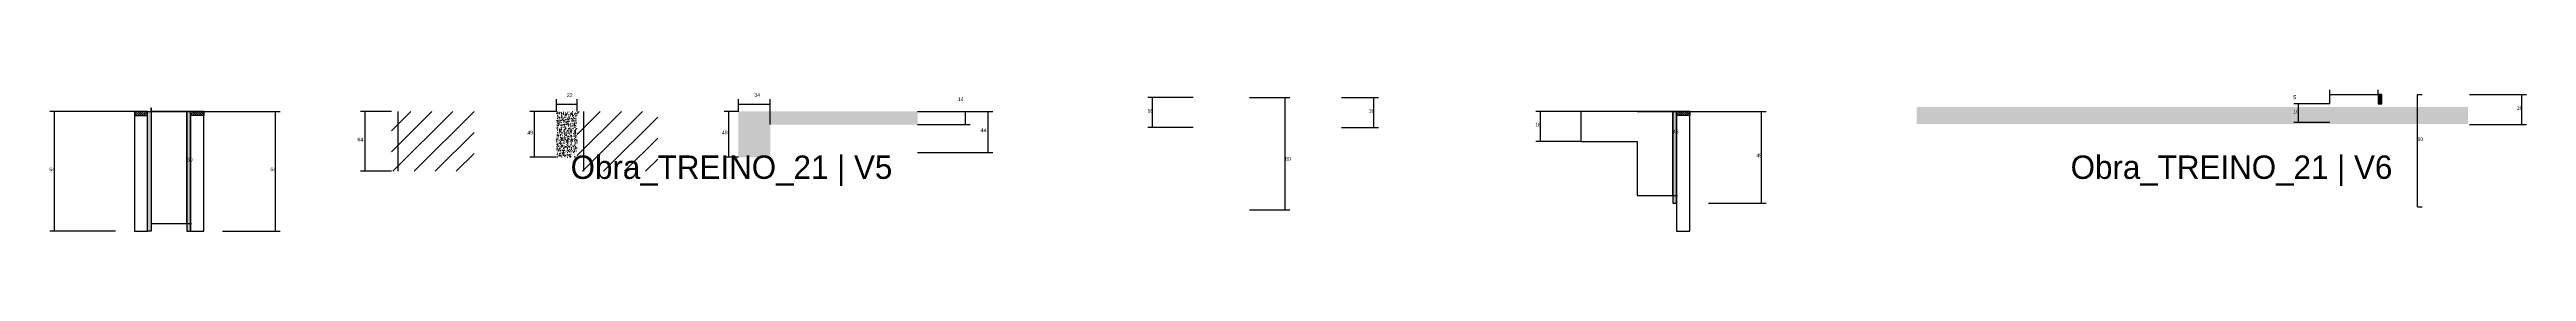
# Model space of a CAD drawing. Header units: metres. Extents: x -2848 to 21926, y -45195 to 1016.
# Drawn here: x -556 to 2086, y -29866 to -29715 of the extents above; entities that cross this region are included whole.
import ezdxf

# ---------------------------------------------------------------- set-up
doc = ezdxf.new("R2010")
doc.units = ezdxf.units.M
for name, color, linetype in [('CONCRETO', 251, 'Continuous'), ('COTA', 4, 'Continuous'), ('Cota Seção (2x)', 4, 'Continuous'), ('Hachura', 253, 'Continuous'), ('LABEL_ID', 3, 'Continuous'), ('Madeira', 126, 'Continuous'), ('Painéis', 200, 'Continuous'), ('SARR_2.2x7', 40, 'Continuous')]:
    doc.layers.add(name, color=color, linetype=linetype)

msp = doc.modelspace()

# ---------------------------------------------------------------- hatches: boundary and pattern name
at = {"layer": 'COTA'}
h = msp.add_hatch(dxfattribs=at)
h.set_pattern_fill('AR-CONC', scale=0.03)
h.paths.add_polyline_path([(-15, -29786.9), (7, -29786.9), (7, -29737.9), (-15, -29737.9)])
h = msp.add_hatch(dxfattribs=at)
h.set_pattern_fill('AR-CONC', scale=0.03)
h.paths.add_polyline_path([(213, -29751.9), (370, -29751.9), (370, -29737.9), (179, -29737.9), (179, -29786.9), (213, -29786.9), (213, -29781.9)])
h = msp.add_hatch(dxfattribs=at)
h.set_pattern_fill('AR-CONC', scale=0.03)
h.paths.add_polyline_path([(1435.7, -29733.2), (1435.7, -29751.2), (2023.7, -29751.2), (2023.7, -29733.2)])
at = {"layer": 'Hachura'}
h = msp.add_hatch(color=8, dxfattribs=at)
h.dxf.hatch_style = 1
h.paths.add_polyline_path([(1931.9, -29719.8), (1927.9, -29719.8), (1927.9, -29719.8), (1927.9, -29729.8), (1927.9, -29729.8), (1931.9, -29729.8), (1931.9, -29729.8), (1931.9, -29719.8)])
h = msp.add_hatch(dxfattribs=at)
h.set_pattern_fill('ANSI31', scale=0.5)
h.paths.add_polyline_path([(-465.3, -29737.9), (-465.3, -29742.3), (-465.3, -29742.3), (-451.3, -29742.3), (-451.3, -29742.3), (-451.3, -29737.9), (-451.3, -29737.9), (-465.3, -29737.9)])
h = msp.add_hatch(color=8, dxfattribs=at)
h.dxf.hatch_style = 1
h.paths.add_polyline_path([(-451.3, -29737.9), (-447.3, -29737.9), (-447.3, -29737.9), (-447.3, -29865.9), (-447.3, -29865.9), (-451.3, -29865.9), (-451.3, -29865.9), (-451.3, -29737.9)])
h = msp.add_hatch(color=8, dxfattribs=at)
h.dxf.hatch_style = 1
h.paths.add_polyline_path([(-405.3, -29737.9), (-409.3, -29737.9), (-409.3, -29737.9), (-409.3, -29865.9), (-409.3, -29865.9), (-405.3, -29865.9), (-405.3, -29865.9), (-405.3, -29737.9)])
h = msp.add_hatch(dxfattribs=at)
h.set_pattern_fill('ANSI31', scale=0.5)
h.paths.add_polyline_path([(-391.3, -29737.9), (-391.3, -29742.3), (-391.3, -29742.3), (-405.3, -29742.3), (-405.3, -29742.3), (-405.3, -29737.9), (-405.3, -29737.9), (-391.3, -29737.9)])
h = msp.add_hatch(dxfattribs=at)
h.set_pattern_fill('ANSI31', scale=5)
h.paths.add_polyline_path([(-191, -29801.9), (-103, -29801.9), (-103, -29737.9), (-191, -29737.9)])
h = msp.add_hatch(dxfattribs=at)
h.set_pattern_fill('ANSI31', scale=5)
h.paths.add_polyline_path([(93, -29737.9), (7, -29737.9), (7, -29801.9), (93, -29801.9)])
h = msp.add_hatch(color=8, dxfattribs=at)
h.dxf.hatch_style = 1
h.paths.add_polyline_path([(1179.7, -29737.9), (1175.7, -29737.9), (1175.7, -29737.9), (1175.7, -29835.9), (1175.7, -29835.9), (1179.7, -29835.9), (1179.7, -29835.9), (1179.7, -29737.9)])
h = msp.add_hatch(dxfattribs=at)
h.set_pattern_fill('ANSI31', scale=0.5)
h.paths.add_polyline_path([(1193.7, -29737.9), (1193.7, -29742.3), (1193.7, -29742.3), (1179.7, -29742.3), (1179.7, -29742.3), (1179.7, -29737.9), (1179.7, -29737.9), (1193.7, -29737.9)])

# ---------------------------------------------------------------- linework, layer by layer
at = {"layer": 'CONCRETO'}
for points in [[(-409.3, -29757.9), (-409.3, -29737.9), (-447.3, -29737.9), (-447.3, -29733.9), (-447.3, -29733.9), (-447.3, -29857.9), (-409.3, -29857.9), (-409.3, -29757.9)], [(1175.7, -29757.9), (1175.7, -29737.9), (1077.7, -29737.9), (1077.7, -29769.9), (1137.7, -29769.9), (1137.7, -29827.9), (1175.7, -29827.9), (1175.7, -29757.9)]]:
    msp.add_lwpolyline(points, close=True, dxfattribs=at)
at = {"layer": 'COTA'}
for p, q in [((1876.3, -29729.8), (1876.3, -29714.8)), ((1876.3, -29719.8), (1927.9, -29719.8)), ((1927.9, -29719.8), (1927.9, -29714.8)), ((2025.5, -29719.8), (2086.2, -29719.8)), ((2081.2, -29751.8), (2081.2, -29719.8)), ((-465.3, -29737.9), (-555.6, -29737.9)), ((-550.6, -29865.9), (-550.6, -29737.9)), ((-391.3, -29737.9), (-309.8, -29737.9)), ((-314.8, -29865.9), (-314.8, -29737.9)), ((-191, -29737.9), (-224.3, -29737.9)), ((-219.3, -29801.9), (-219.3, -29737.9)), ((-15, -29737.9), (-43.6, -29737.9)), ((-38.6, -29786.9), (-38.6, -29737.9)), ((-15, -29737.9), (-15, -29724.9)), ((-15, -29729.9), (7, -29729.9)), ((7, -29737.9), (7, -29724.9)), ((179, -29737.9), (163.9, -29737.9)), ((168.9, -29786.9), (168.9, -29737.9)), ((179, -29737.9), (179, -29724.9)), ((179, -29729.9), (213, -29729.9)), ((213, -29751.9), (213, -29724.9)), ((370, -29737.9), (426.1, -29737.9)), ((370, -29737.9), (450.4, -29737.9)), ((421.1, -29751.9), (421.1, -29737.9)), ((445.4, -29781.9), (445.4, -29737.9)), ((664.1, -29723.1), (615.8, -29723.1)), ((620.8, -29755.1), (620.8, -29723.1)), ((822.1, -29723.1), (861.6, -29723.1)), ((856.6, -29755.1), (856.6, -29723.1)), ((1077.7, -29737.9), (1029.4, -29737.9)), ((1034.4, -29769.9), (1034.4, -29737.9)), ((1193.7, -29737.9), (1275.2, -29737.9)), ((1270.2, -29835.9), (1270.2, -29737.9)), ((1876.3, -29729.8), (1838.1, -29729.8)), ((1843.1, -29749.8), (1843.1, -29729.8)), ((370, -29751.9), (426.1, -29751.9)), ((664.1, -29755.1), (615.8, -29755.1)), ((822.1, -29755.1), (861.6, -29755.1)), ((1077.7, -29769.9), (1029.4, -29769.9)), ((1876.3, -29749.8), (1838.1, -29749.8)), ((2025.5, -29751.8), (2086.2, -29751.8)), ((-191, -29801.9), (-224.3, -29801.9)), ((-15, -29786.9), (-43.6, -29786.9)), ((179, -29786.9), (163.9, -29786.9)), ((370, -29781.9), (450.4, -29781.9)), ((1213.7, -29835.9), (1275.2, -29835.9)), ((-485.3, -29865.9), (-555.6, -29865.9)), ((-371.3, -29865.9), (-309.8, -29865.9))]:
    msp.add_line(p, q, dxfattribs=at)
at = {"layer": 'Cota Seção (2x)'}
for p, q in [((1969.9, -29839.8), (1969.9, -29719.8)), ((1969.9, -29719.8), (1974.9, -29719.8)), ((-447.3, -29737.9), (-404.3, -29737.9)), ((-409.3, -29857.9), (-409.3, -29737.9)), ((724.1, -29723.1), (767.1, -29723.1)), ((762.1, -29843.1), (762.1, -29723.1)), ((1137.7, -29737.9), (1180.7, -29737.9)), ((1175.7, -29827.9), (1175.7, -29737.9)), ((1137.7, -29827.9), (1180.7, -29827.9)), ((724.1, -29843.1), (767.1, -29843.1)), ((1969.9, -29839.8), (1974.9, -29839.8)), ((-447.3, -29857.9), (-404.3, -29857.9))]:
    msp.add_line(p, q, dxfattribs=at)
at = {"layer": 'Madeira'}
for points in [[(-465.3, -29737.9), (-465.3, -29742.3), (-451.3, -29742.3), (-451.3, -29737.9)], [(-465.3, -29865.9), (-451.3, -29865.9), (-451.3, -29737.9), (-465.3, -29737.9)], [(-391.3, -29737.9), (-391.3, -29742.3), (-405.3, -29742.3), (-405.3, -29737.9)], [(-391.3, -29737.9), (-405.3, -29737.9), (-405.3, -29865.9), (-391.3, -29865.9)], [(1193.7, -29737.9), (1193.7, -29742.3), (1179.7, -29742.3), (1179.7, -29737.9)], [(1193.7, -29737.9), (1179.7, -29737.9), (1179.7, -29865.9), (1193.7, -29865.9)]]:
    msp.add_lwpolyline(points, close=True, dxfattribs=at)
at = {"layer": 'Painéis'}
for points in [[(1931.9, -29719.8), (1927.9, -29719.8), (1927.9, -29729.8), (1931.9, -29729.8)], [(-451.3, -29737.9), (-447.3, -29737.9), (-447.3, -29865.9), (-451.3, -29865.9)], [(-405.3, -29737.9), (-409.3, -29737.9), (-409.3, -29865.9), (-405.3, -29865.9)], [(1179.7, -29737.9), (1175.7, -29737.9), (1175.7, -29835.9), (1179.7, -29835.9)]]:
    msp.add_lwpolyline(points, close=True, dxfattribs=at)
at = {"layer": 'SARR_2.2x7'}
for p, q in [((-184, -29801.9), (-184, -29737.9)), ((14, -29801.9), (14, -29737.9))]:
    msp.add_line(p, q, dxfattribs=at)

# ---------------------------------------------------------------- texts
at = {"layer": 'COTA'}
for s, p in [('22', (-4, -29722.4)), ('34', (196, -29722.2)), ('14', (413, -29726.8)), ('5', (1837.6, -29724.8)), ('16', (615.3, -29739.1)), ('16', (851.1, -29739.1)), ('10', (1837.6, -29739.8)), ('16', (2075.7, -29735.8)), ('64', (-227.4, -29769.9)), ('49', (-46.2, -29762.4)), ('49', (161.3, -29762.4)), ('44', (437.4, -29759.9)), ('16', (1028.9, -29753.9)), ('64', (-556.1, -29801.9)), ('64', (-320.3, -29801.9)), ('49', (1264.7, -29786.9))]:
    msp.add_text(s, height=4, dxfattribs=at).set_placement(p)
at = {"layer": 'Cota Seção (2x)'}
for s, p in [('45', (1175.7, -29761.4)), ('60', (1969.9, -29769.5)), ('60', (-409.3, -29791.4)), ('60', (762.1, -29790.6))]:
    msp.add_text(s, height=4, dxfattribs=at).set_placement(p)
at = {"layer": 'LABEL_ID'}
for s, p in [('Obra_TREINO_21 | V5', (0, -29810)), ('Obra_TREINO_21 | V6', (1600, -29810))]:
    msp.add_text(s, height=25, dxfattribs=at).set_placement(p)

doc.saveas('drawing.dxf')
